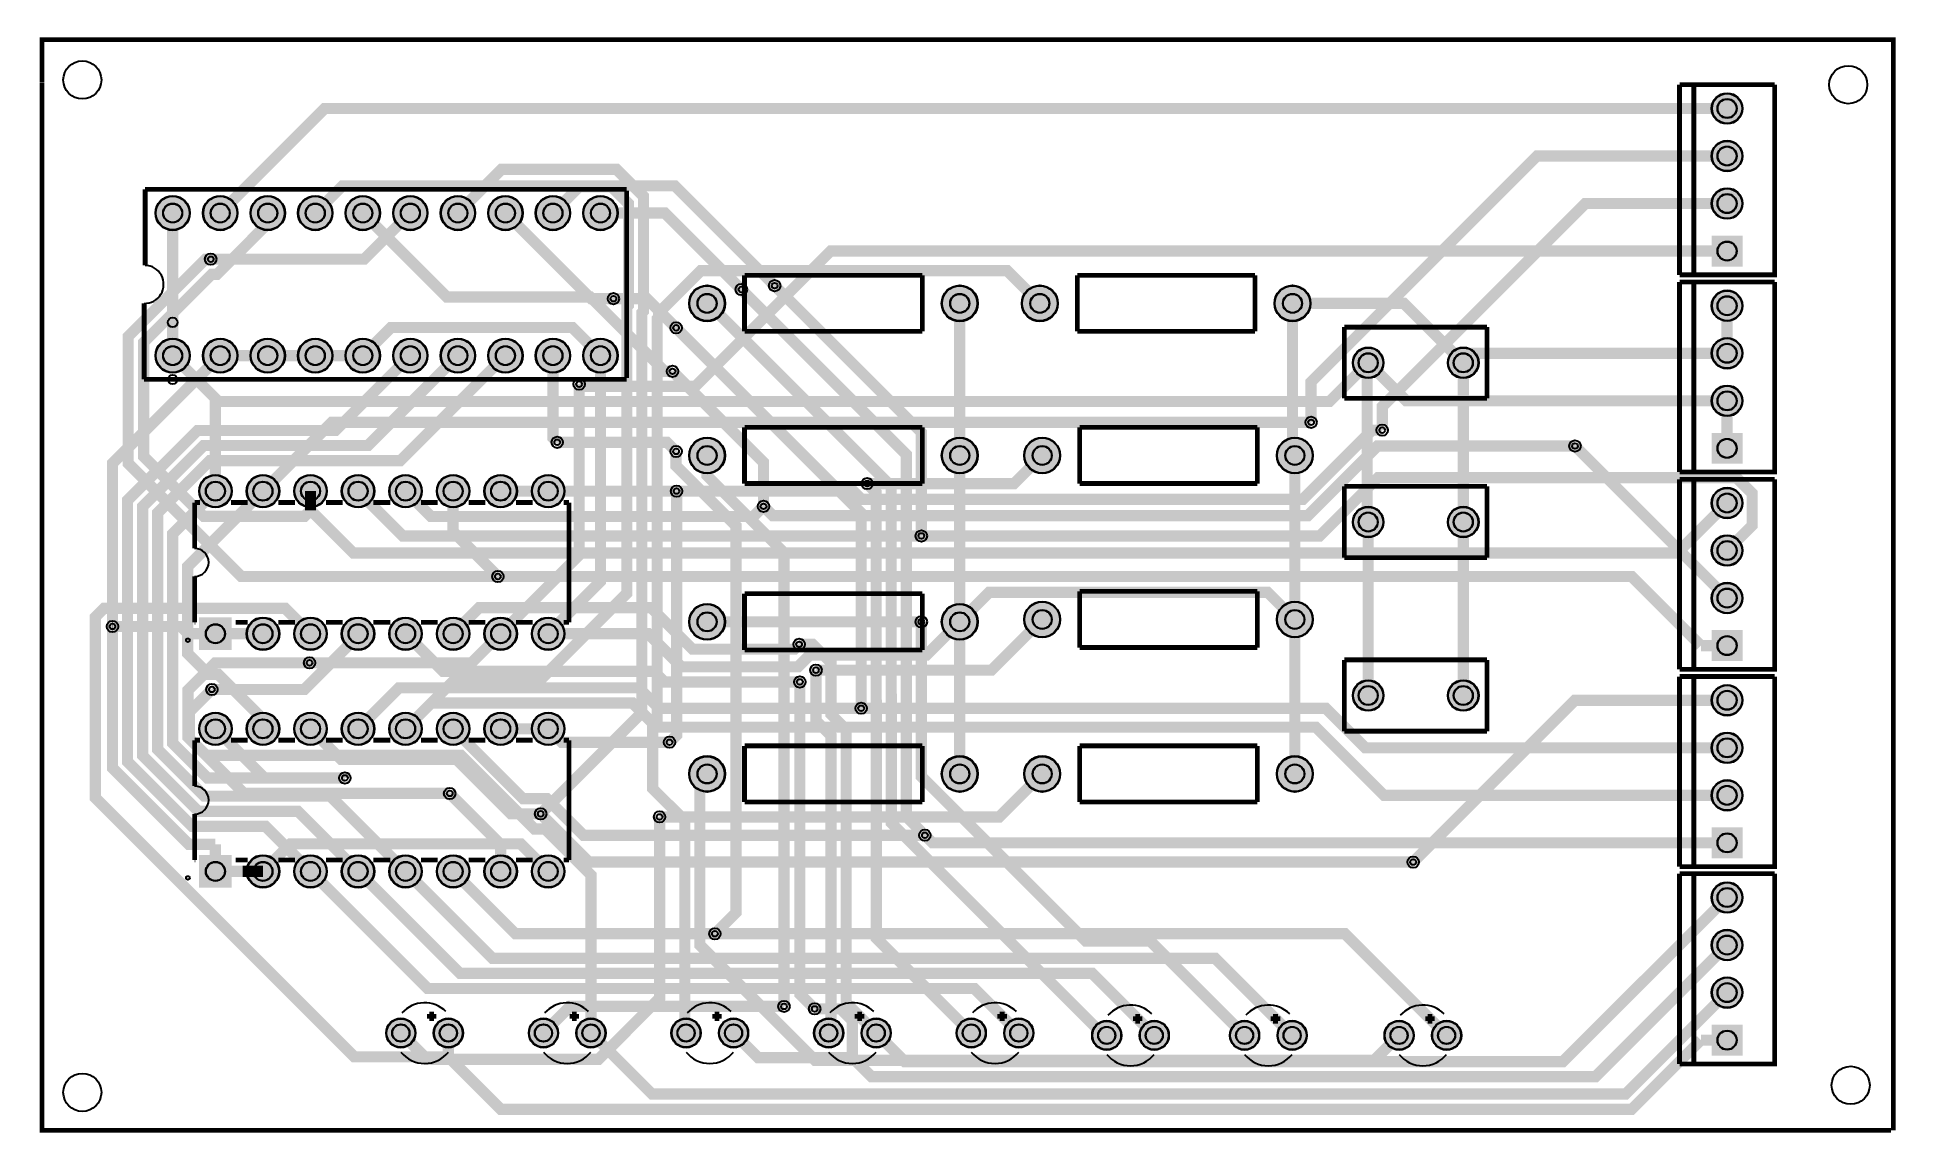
# Model space of a CAD drawing. Header units: millimetres. Extents: x 1.7 to 101, y -0.6 to 57.9.
import ezdxf

# ---------------------------------------------------------------- set-up
doc = ezdxf.new("R2010")
doc.units = ezdxf.units.MM
for name, color, linetype, true_color in [('BoardOutLine', 7, 'Continuous', 0xff00ff), ('BottomLayer', 7, 'Continuous', 0x0000ff), ('BottomSolderMaskLayer', 7, 'Continuous', 0xaa00ff), ('Document', 7, 'Continuous', 0xffffff), ('Hole', 7, 'Continuous', 0x222222), ('Multi-Layer', 7, 'Continuous', 0xc0c0c0), ('TopLayer', 7, 'Continuous', 0xff0000), ('TopSilkLayer', 7, 'Continuous', 0xffcc00), ('TopSolderMaskLayer', 7, 'Continuous', 0x800080)]:
    doc.layers.add(name, color=color, linetype=linetype, true_color=true_color)

msp = doc.modelspace()

# ---------------------------------------------------------------- hatches: boundary and pattern name
at = {"layer": 'BottomSolderMaskLayer'}
for points in [[(91.123, 54.102, 1), (92.773, 54.102, 1)], [(91.123, 51.562, 1), (92.773, 51.562, 1)], [(91.123, 49.022, 1), (92.773, 49.022, 1)], [(7.965, 48.514, 1), (9.815, 48.514, 1)], [(10.505, 48.514, 1), (12.355, 48.514, 1)], [(13.045, 48.514, 1), (14.895, 48.514, 1)], [(15.585, 48.514, 1), (17.435, 48.514, 1)], [(18.125, 48.514, 1), (19.975, 48.514, 1)], [(20.665, 48.514, 1), (22.515, 48.514, 1)], [(23.205, 48.514, 1), (25.055, 48.514, 1)], [(25.745, 48.514, 1), (27.595, 48.514, 1)], [(28.285, 48.514, 1), (30.135, 48.514, 1)], [(30.825, 48.514, 1), (32.675, 48.514, 1)], [(91.123, 45.657), (91.123, 47.307), (92.773, 47.307), (92.773, 45.657)], [(36.481, 43.688, 1), (38.411, 43.688, 1)], [(49.981, 43.688, 1), (51.911, 43.688, 1)], [(54.261, 43.688, 1), (56.191, 43.688, 1)], [(67.761, 43.688, 1), (69.691, 43.688, 1)], [(91.123, 43.561, 1), (92.773, 43.561, 1)], [(7.965, 40.894, 1), (9.815, 40.894, 1)], [(10.505, 40.894, 1), (12.355, 40.894, 1)], [(13.045, 40.894, 1), (14.895, 40.894, 1)], [(15.585, 40.894, 1), (17.435, 40.894, 1)], [(18.125, 40.894, 1), (19.975, 40.894, 1)], [(20.665, 40.894, 1), (22.515, 40.894, 1)], [(23.205, 40.894, 1), (25.055, 40.894, 1)], [(25.745, 40.894, 1), (27.595, 40.894, 1)], [(28.285, 40.894, 1), (30.135, 40.894, 1)], [(30.825, 40.894, 1), (32.675, 40.894, 1)], [(91.123, 41.021, 1), (92.773, 41.021, 1)], [(71.946, 40.513, 1), (73.596, 40.513, 1)], [(77.026, 40.513, 1), (78.676, 40.513, 1)], [(91.123, 38.481, 1), (92.773, 38.481, 1)], [(91.123, 35.116), (91.123, 36.766), (92.773, 36.766), (92.773, 35.116)], [(36.481, 35.56, 1), (38.411, 35.56, 1)], [(49.981, 35.56, 1), (51.911, 35.56, 1)], [(54.388, 35.56, 1), (56.318, 35.56, 1)], [(67.888, 35.56, 1), (69.818, 35.56, 1)], [(10.301, 33.655, 1), (12.051, 33.655, 1)], [(12.841, 33.655, 1), (14.591, 33.655, 1)], [(15.381, 33.655, 1), (17.131, 33.655, 1)], [(17.921, 33.655, 1), (19.671, 33.655, 1)], [(20.461, 33.655, 1), (22.211, 33.655, 1)], [(23.001, 33.655, 1), (24.751, 33.655, 1)], [(25.541, 33.655, 1), (27.291, 33.655, 1)], [(28.081, 33.655, 1), (29.831, 33.655, 1)], [(91.123, 33.02, 1), (92.773, 33.02, 1)], [(71.946, 32.004, 1), (73.596, 32.004, 1)], [(77.026, 32.004, 1), (78.676, 32.004, 1)], [(91.123, 30.48, 1), (92.773, 30.48, 1)], [(91.123, 27.94, 1), (92.773, 27.94, 1)], [(10.301, 25.16), (10.301, 26.91), (12.051, 26.91), (12.051, 25.16)], [(12.841, 26.035, 1), (14.591, 26.035, 1)], [(15.381, 26.035, 1), (17.131, 26.035, 1)], [(17.921, 26.035, 1), (19.671, 26.035, 1)], [(20.461, 26.035, 1), (22.211, 26.035, 1)], [(23.001, 26.035, 1), (24.751, 26.035, 1)], [(25.541, 26.035, 1), (27.291, 26.035, 1)], [(28.081, 26.035, 1), (29.831, 26.035, 1)], [(36.481, 26.67, 1), (38.411, 26.67, 1)], [(49.981, 26.67, 1), (51.911, 26.67, 1)], [(54.388, 26.797, 1), (56.318, 26.797, 1)], [(67.888, 26.797, 1), (69.818, 26.797, 1)], [(91.123, 24.575), (91.123, 26.225), (92.773, 26.225), (92.773, 24.575)], [(71.946, 22.733, 1), (73.596, 22.733, 1)], [(77.026, 22.733, 1), (78.676, 22.733, 1)], [(91.123, 22.479, 1), (92.773, 22.479, 1)], [(10.301, 20.955, 1), (12.051, 20.955, 1)], [(12.841, 20.955, 1), (14.591, 20.955, 1)], [(15.381, 20.955, 1), (17.131, 20.955, 1)], [(17.921, 20.955, 1), (19.671, 20.955, 1)], [(20.461, 20.955, 1), (22.211, 20.955, 1)], [(23.001, 20.955, 1), (24.751, 20.955, 1)], [(25.541, 20.955, 1), (27.291, 20.955, 1)], [(28.081, 20.955, 1), (29.831, 20.955, 1)], [(91.123, 19.939, 1), (92.773, 19.939, 1)], [(36.481, 18.542, 1), (38.411, 18.542, 1)], [(49.981, 18.542, 1), (51.911, 18.542, 1)], [(54.388, 18.542, 1), (56.318, 18.542, 1)], [(67.888, 18.542, 1), (69.818, 18.542, 1)], [(91.123, 17.399, 1), (92.773, 17.399, 1)], [(91.123, 14.034), (91.123, 15.684), (92.773, 15.684), (92.773, 14.034)], [(10.301, 12.46), (10.301, 14.21), (12.051, 14.21), (12.051, 12.46)], [(12.841, 13.335, 1), (14.591, 13.335, 1)], [(15.381, 13.335, 1), (17.131, 13.335, 1)], [(17.921, 13.335, 1), (19.671, 13.335, 1)], [(20.461, 13.335, 1), (22.211, 13.335, 1)], [(23.001, 13.335, 1), (24.751, 13.335, 1)], [(25.541, 13.335, 1), (27.291, 13.335, 1)], [(28.081, 13.335, 1), (29.831, 13.335, 1)], [(91.123, 11.938, 1), (92.773, 11.938, 1)], [(91.123, 9.398, 1), (92.773, 9.398, 1)], [(91.123, 6.858, 1), (92.773, 6.858, 1)], [(20.295, 4.699, 1), (21.869, 4.699, 1)], [(22.835, 4.699, 1), (24.409, 4.699, 1)], [(27.915, 4.699, 1), (29.489, 4.699, 1)], [(30.455, 4.699, 1), (32.029, 4.699, 1)], [(35.535, 4.699, 1), (37.109, 4.699, 1)], [(38.075, 4.699, 1), (39.649, 4.699, 1)], [(43.155, 4.699, 1), (44.729, 4.699, 1)], [(45.695, 4.699, 1), (47.269, 4.699, 1)], [(50.775, 4.699, 1), (52.349, 4.699, 1)], [(53.315, 4.699, 1), (54.889, 4.699, 1)], [(58.014, 4.572, 1), (59.588, 4.572, 1)], [(60.554, 4.572, 1), (62.128, 4.572, 1)], [(65.38, 4.572, 1), (66.954, 4.572, 1)], [(67.92, 4.572, 1), (69.494, 4.572, 1)], [(73.635, 4.572, 1), (75.209, 4.572, 1)], [(76.175, 4.572, 1), (77.749, 4.572, 1)], [(91.123, 3.493), (91.123, 5.143), (92.773, 5.143), (92.773, 3.493)]]:
    msp.add_hatch(color=256, dxfattribs=at).paths.add_polyline_path(points)
at = {"layer": 'Multi-Layer'}
for points in [[(91.148, 54.102, 1), (92.748, 54.102, 1)], [(91.148, 51.562, 1), (92.748, 51.562, 1)], [(91.148, 49.022, 1), (92.748, 49.022, 1)], [(7.99, 48.514, 1), (9.79, 48.514, 1)], [(10.53, 48.514, 1), (12.33, 48.514, 1)], [(13.07, 48.514, 1), (14.87, 48.514, 1)], [(15.61, 48.514, 1), (17.41, 48.514, 1)], [(18.15, 48.514, 1), (19.95, 48.514, 1)], [(20.69, 48.514, 1), (22.49, 48.514, 1)], [(23.23, 48.514, 1), (25.03, 48.514, 1)], [(25.77, 48.514, 1), (27.57, 48.514, 1)], [(28.31, 48.514, 1), (30.11, 48.514, 1)], [(30.85, 48.514, 1), (32.65, 48.514, 1)], [(91.148, 45.682), (91.148, 47.282), (92.748, 47.282), (92.748, 45.682)], [(36.506, 43.688, 1), (38.386, 43.688, 1)], [(50.006, 43.688, 1), (51.886, 43.688, 1)], [(54.286, 43.688, 1), (56.166, 43.688, 1)], [(67.786, 43.688, 1), (69.666, 43.688, 1)], [(91.148, 43.561, 1), (92.748, 43.561, 1)], [(7.99, 40.894, 1), (9.79, 40.894, 1)], [(10.53, 40.894, 1), (12.33, 40.894, 1)], [(13.07, 40.894, 1), (14.87, 40.894, 1)], [(15.61, 40.894, 1), (17.41, 40.894, 1)], [(18.15, 40.894, 1), (19.95, 40.894, 1)], [(20.69, 40.894, 1), (22.49, 40.894, 1)], [(23.23, 40.894, 1), (25.03, 40.894, 1)], [(25.77, 40.894, 1), (27.57, 40.894, 1)], [(28.31, 40.894, 1), (30.11, 40.894, 1)], [(30.85, 40.894, 1), (32.65, 40.894, 1)], [(91.148, 41.021, 1), (92.748, 41.021, 1)], [(71.971, 40.513, 1), (73.571, 40.513, 1)], [(77.051, 40.513, 1), (78.651, 40.513, 1)], [(91.148, 38.481, 1), (92.748, 38.481, 1)], [(36.506, 35.56, 1), (38.386, 35.56, 1)], [(50.006, 35.56, 1), (51.886, 35.56, 1)], [(54.413, 35.56, 1), (56.293, 35.56, 1)], [(67.913, 35.56, 1), (69.793, 35.56, 1)], [(91.148, 35.141), (91.148, 36.741), (92.748, 36.741), (92.748, 35.141)], [(10.326, 33.655, 1), (12.026, 33.655, 1)], [(12.866, 33.655, 1), (14.566, 33.655, 1)], [(15.406, 33.655, 1), (17.106, 33.655, 1)], [(17.946, 33.655, 1), (19.646, 33.655, 1)], [(20.486, 33.655, 1), (22.186, 33.655, 1)], [(23.026, 33.655, 1), (24.726, 33.655, 1)], [(25.566, 33.655, 1), (27.266, 33.655, 1)], [(28.106, 33.655, 1), (29.806, 33.655, 1)], [(91.148, 33.02, 1), (92.748, 33.02, 1)], [(71.971, 32.004, 1), (73.571, 32.004, 1)], [(77.051, 32.004, 1), (78.651, 32.004, 1)], [(91.148, 30.48, 1), (92.748, 30.48, 1)], [(91.148, 27.94, 1), (92.748, 27.94, 1)], [(10.326, 25.185), (10.326, 26.885), (12.026, 26.885), (12.026, 25.185)], [(12.866, 26.035, 1), (14.566, 26.035, 1)], [(15.406, 26.035, 1), (17.106, 26.035, 1)], [(17.946, 26.035, 1), (19.646, 26.035, 1)], [(20.486, 26.035, 1), (22.186, 26.035, 1)], [(23.026, 26.035, 1), (24.726, 26.035, 1)], [(25.566, 26.035, 1), (27.266, 26.035, 1)], [(28.106, 26.035, 1), (29.806, 26.035, 1)], [(36.506, 26.67, 1), (38.386, 26.67, 1)], [(50.006, 26.67, 1), (51.886, 26.67, 1)], [(54.413, 26.797, 1), (56.293, 26.797, 1)], [(67.913, 26.797, 1), (69.793, 26.797, 1)], [(91.148, 24.6), (91.148, 26.2), (92.748, 26.2), (92.748, 24.6)], [(71.971, 22.733, 1), (73.571, 22.733, 1)], [(77.051, 22.733, 1), (78.651, 22.733, 1)], [(91.148, 22.479, 1), (92.748, 22.479, 1)], [(10.326, 20.955, 1), (12.026, 20.955, 1)], [(12.866, 20.955, 1), (14.566, 20.955, 1)], [(15.406, 20.955, 1), (17.106, 20.955, 1)], [(17.946, 20.955, 1), (19.646, 20.955, 1)], [(20.486, 20.955, 1), (22.186, 20.955, 1)], [(23.026, 20.955, 1), (24.726, 20.955, 1)], [(25.566, 20.955, 1), (27.266, 20.955, 1)], [(28.106, 20.955, 1), (29.806, 20.955, 1)], [(91.148, 19.939, 1), (92.748, 19.939, 1)], [(36.506, 18.542, 1), (38.386, 18.542, 1)], [(50.006, 18.542, 1), (51.886, 18.542, 1)], [(54.413, 18.542, 1), (56.293, 18.542, 1)], [(67.913, 18.542, 1), (69.793, 18.542, 1)], [(91.148, 17.399, 1), (92.748, 17.399, 1)], [(91.148, 14.059), (91.148, 15.659), (92.748, 15.659), (92.748, 14.059)], [(10.326, 12.485), (10.326, 14.185), (12.026, 14.185), (12.026, 12.485)], [(12.866, 13.335, 1), (14.566, 13.335, 1)], [(15.406, 13.335, 1), (17.106, 13.335, 1)], [(17.946, 13.335, 1), (19.646, 13.335, 1)], [(20.486, 13.335, 1), (22.186, 13.335, 1)], [(23.026, 13.335, 1), (24.726, 13.335, 1)], [(25.566, 13.335, 1), (27.266, 13.335, 1)], [(28.106, 13.335, 1), (29.806, 13.335, 1)], [(91.148, 11.938, 1), (92.748, 11.938, 1)], [(91.148, 9.398, 1), (92.748, 9.398, 1)], [(91.148, 6.858, 1), (92.748, 6.858, 1)], [(20.32, 4.699, 1), (21.844, 4.699, 1)], [(22.86, 4.699, 1), (24.384, 4.699, 1)], [(27.94, 4.699, 1), (29.464, 4.699, 1)], [(30.48, 4.699, 1), (32.004, 4.699, 1)], [(35.56, 4.699, 1), (37.084, 4.699, 1)], [(38.1, 4.699, 1), (39.624, 4.699, 1)], [(43.18, 4.699, 1), (44.704, 4.699, 1)], [(45.72, 4.699, 1), (47.244, 4.699, 1)], [(50.8, 4.699, 1), (52.324, 4.699, 1)], [(53.34, 4.699, 1), (54.864, 4.699, 1)], [(58.039, 4.572, 1), (59.563, 4.572, 1)], [(60.579, 4.572, 1), (62.103, 4.572, 1)], [(65.405, 4.572, 1), (66.929, 4.572, 1)], [(67.945, 4.572, 1), (69.469, 4.572, 1)], [(73.66, 4.572, 1), (75.184, 4.572, 1)], [(76.2, 4.572, 1), (77.724, 4.572, 1)], [(91.148, 3.518), (91.148, 5.118), (92.748, 5.118), (92.748, 3.518)]]:
    msp.add_hatch(color=256, dxfattribs=at).paths.add_polyline_path(points)
at = {"layer": 'TopSolderMaskLayer'}
for points in [[(91.123, 54.102, 1), (92.773, 54.102, 1)], [(91.123, 51.562, 1), (92.773, 51.562, 1)], [(91.123, 49.022, 1), (92.773, 49.022, 1)], [(7.965, 48.514, 1), (9.815, 48.514, 1)], [(10.505, 48.514, 1), (12.355, 48.514, 1)], [(13.045, 48.514, 1), (14.895, 48.514, 1)], [(15.585, 48.514, 1), (17.435, 48.514, 1)], [(18.125, 48.514, 1), (19.975, 48.514, 1)], [(20.665, 48.514, 1), (22.515, 48.514, 1)], [(23.205, 48.514, 1), (25.055, 48.514, 1)], [(25.745, 48.514, 1), (27.595, 48.514, 1)], [(28.285, 48.514, 1), (30.135, 48.514, 1)], [(30.825, 48.514, 1), (32.675, 48.514, 1)], [(91.123, 45.657), (91.123, 47.307), (92.773, 47.307), (92.773, 45.657)], [(36.481, 43.688, 1), (38.411, 43.688, 1)], [(49.981, 43.688, 1), (51.911, 43.688, 1)], [(54.261, 43.688, 1), (56.191, 43.688, 1)], [(67.761, 43.688, 1), (69.691, 43.688, 1)], [(91.123, 43.561, 1), (92.773, 43.561, 1)], [(7.965, 40.894, 1), (9.815, 40.894, 1)], [(10.505, 40.894, 1), (12.355, 40.894, 1)], [(13.045, 40.894, 1), (14.895, 40.894, 1)], [(15.585, 40.894, 1), (17.435, 40.894, 1)], [(18.125, 40.894, 1), (19.975, 40.894, 1)], [(20.665, 40.894, 1), (22.515, 40.894, 1)], [(23.205, 40.894, 1), (25.055, 40.894, 1)], [(25.745, 40.894, 1), (27.595, 40.894, 1)], [(28.285, 40.894, 1), (30.135, 40.894, 1)], [(30.825, 40.894, 1), (32.675, 40.894, 1)], [(91.123, 41.021, 1), (92.773, 41.021, 1)], [(71.946, 40.513, 1), (73.596, 40.513, 1)], [(77.026, 40.513, 1), (78.676, 40.513, 1)], [(91.123, 38.481, 1), (92.773, 38.481, 1)], [(91.123, 35.116), (91.123, 36.766), (92.773, 36.766), (92.773, 35.116)], [(36.481, 35.56, 1), (38.411, 35.56, 1)], [(49.981, 35.56, 1), (51.911, 35.56, 1)], [(54.388, 35.56, 1), (56.318, 35.56, 1)], [(67.888, 35.56, 1), (69.818, 35.56, 1)], [(10.301, 33.655, 1), (12.051, 33.655, 1)], [(12.841, 33.655, 1), (14.591, 33.655, 1)], [(15.381, 33.655, 1), (17.131, 33.655, 1)], [(17.921, 33.655, 1), (19.671, 33.655, 1)], [(20.461, 33.655, 1), (22.211, 33.655, 1)], [(23.001, 33.655, 1), (24.751, 33.655, 1)], [(25.541, 33.655, 1), (27.291, 33.655, 1)], [(28.081, 33.655, 1), (29.831, 33.655, 1)], [(91.123, 33.02, 1), (92.773, 33.02, 1)], [(71.946, 32.004, 1), (73.596, 32.004, 1)], [(77.026, 32.004, 1), (78.676, 32.004, 1)], [(91.123, 30.48, 1), (92.773, 30.48, 1)], [(91.123, 27.94, 1), (92.773, 27.94, 1)], [(10.301, 25.16), (10.301, 26.91), (12.051, 26.91), (12.051, 25.16)], [(12.841, 26.035, 1), (14.591, 26.035, 1)], [(15.381, 26.035, 1), (17.131, 26.035, 1)], [(17.921, 26.035, 1), (19.671, 26.035, 1)], [(20.461, 26.035, 1), (22.211, 26.035, 1)], [(23.001, 26.035, 1), (24.751, 26.035, 1)], [(25.541, 26.035, 1), (27.291, 26.035, 1)], [(28.081, 26.035, 1), (29.831, 26.035, 1)], [(36.481, 26.67, 1), (38.411, 26.67, 1)], [(49.981, 26.67, 1), (51.911, 26.67, 1)], [(54.388, 26.797, 1), (56.318, 26.797, 1)], [(67.888, 26.797, 1), (69.818, 26.797, 1)], [(91.123, 24.575), (91.123, 26.225), (92.773, 26.225), (92.773, 24.575)], [(71.946, 22.733, 1), (73.596, 22.733, 1)], [(77.026, 22.733, 1), (78.676, 22.733, 1)], [(91.123, 22.479, 1), (92.773, 22.479, 1)], [(10.301, 20.955, 1), (12.051, 20.955, 1)], [(12.841, 20.955, 1), (14.591, 20.955, 1)], [(15.381, 20.955, 1), (17.131, 20.955, 1)], [(17.921, 20.955, 1), (19.671, 20.955, 1)], [(20.461, 20.955, 1), (22.211, 20.955, 1)], [(23.001, 20.955, 1), (24.751, 20.955, 1)], [(25.541, 20.955, 1), (27.291, 20.955, 1)], [(28.081, 20.955, 1), (29.831, 20.955, 1)], [(91.123, 19.939, 1), (92.773, 19.939, 1)], [(36.481, 18.542, 1), (38.411, 18.542, 1)], [(49.981, 18.542, 1), (51.911, 18.542, 1)], [(54.388, 18.542, 1), (56.318, 18.542, 1)], [(67.888, 18.542, 1), (69.818, 18.542, 1)], [(91.123, 17.399, 1), (92.773, 17.399, 1)], [(91.123, 14.034), (91.123, 15.684), (92.773, 15.684), (92.773, 14.034)], [(10.301, 12.46), (10.301, 14.21), (12.051, 14.21), (12.051, 12.46)], [(12.841, 13.335, 1), (14.591, 13.335, 1)], [(15.381, 13.335, 1), (17.131, 13.335, 1)], [(17.921, 13.335, 1), (19.671, 13.335, 1)], [(20.461, 13.335, 1), (22.211, 13.335, 1)], [(23.001, 13.335, 1), (24.751, 13.335, 1)], [(25.541, 13.335, 1), (27.291, 13.335, 1)], [(28.081, 13.335, 1), (29.831, 13.335, 1)], [(91.123, 11.938, 1), (92.773, 11.938, 1)], [(91.123, 9.398, 1), (92.773, 9.398, 1)], [(91.123, 6.858, 1), (92.773, 6.858, 1)], [(20.295, 4.699, 1), (21.869, 4.699, 1)], [(22.835, 4.699, 1), (24.409, 4.699, 1)], [(27.915, 4.699, 1), (29.489, 4.699, 1)], [(30.455, 4.699, 1), (32.029, 4.699, 1)], [(35.535, 4.699, 1), (37.109, 4.699, 1)], [(38.075, 4.699, 1), (39.649, 4.699, 1)], [(43.155, 4.699, 1), (44.729, 4.699, 1)], [(45.695, 4.699, 1), (47.269, 4.699, 1)], [(50.775, 4.699, 1), (52.349, 4.699, 1)], [(53.315, 4.699, 1), (54.889, 4.699, 1)], [(58.014, 4.572, 1), (59.588, 4.572, 1)], [(60.554, 4.572, 1), (62.128, 4.572, 1)], [(65.38, 4.572, 1), (66.954, 4.572, 1)], [(67.92, 4.572, 1), (69.494, 4.572, 1)], [(73.635, 4.572, 1), (75.209, 4.572, 1)], [(76.175, 4.572, 1), (77.749, 4.572, 1)], [(91.123, 3.493), (91.123, 5.143), (92.773, 5.143), (92.773, 3.493)]]:
    msp.add_hatch(color=256, dxfattribs=at).paths.add_polyline_path(points)

# ---------------------------------------------------------------- linework, layer by layer
at = {"layer": 'BoardOutLine', "const_width": 0.254}
for points in [[(1.905, 55.499), (1.905, 57.785), (48.29, 57.785), (100.838, 57.785), (100.838, -0.508)], [(1.905, -0.508), (1.905, 55.476)], [(100.711, -0.508), (1.778, -0.508)]]:
    msp.add_lwpolyline(points, dxfattribs=at)
at = {"layer": 'BottomLayer', "const_width": 0.6}
for points in [[(91.948, 51.562), (81.794, 51.562), (69.718, 39.486), (69.718, 37.331)], [(28.555, 16.411), (33.961, 21.817), (33.961, 43.181), (34.05, 43.27), (34.05, 49.406), (32.609, 50.848), (26.464, 50.848), (24.13, 48.514)], [(21.336, 20.955), (23.916, 23.535), (28.503, 23.535), (33.158, 28.19), (33.158, 43.512), (33.248, 43.602), (33.248, 49.013), (32.338, 49.923), (30.619, 49.923), (29.21, 48.514)], [(8.89, 40.894), (8.89, 48.514)], [(10.923, 46.047), (19.123, 46.047), (21.59, 48.514)], [(32.44, 43.937), (31.247, 43.937), (26.67, 48.514)], [(91.948, 49.022), (84.377, 49.022), (73.522, 38.168), (73.522, 36.913)], [(55.226, 43.688), (53.473, 45.441), (37.117, 45.441), (34.853, 43.177), (34.853, 42.938), (34.781, 42.865), (34.781, 21.254), (34.543, 21.016), (34.543, 17.754), (36.256, 16.042), (36.256, 4.765), (36.322, 4.699)], [(49.086, 15.266), (48.092, 16.259), (48.092, 23.051), (48.088, 23.055), (48.088, 35.62), (39.278, 44.43)], [(48.895, 31.259), (48.895, 36.795), (41.057, 44.633)], [(58.801, 4.572), (58.638, 4.572), (47.289, 15.921), (47.289, 22.718), (47.285, 22.723), (47.285, 33.911), (37.508, 43.688), (37.446, 43.688)], [(50.946, 43.688), (50.946, 35.56)], [(68.853, 35.56), (68.726, 35.687), (68.726, 43.688)], [(91.948, 43.561), (91.948, 41.021)], [(45.679, 22.052), (45.679, 32.491), (35.791, 42.379)], [(11.43, 40.894), (5.677, 35.141), (5.677, 26.423)], [(21.59, 40.894), (17.589, 36.893), (10.214, 36.893), (6.48, 33.16), (6.48, 19.192), (9.926, 15.747), (13.844, 15.747), (16.256, 13.335)], [(24.13, 40.894), (19.326, 36.09), (10.546, 36.09), (7.283, 32.827), (7.283, 19.524), (10.258, 16.55), (15.581, 16.55), (18.796, 13.335)], [(26.67, 40.894), (21.063, 35.287), (10.878, 35.287), (8.086, 32.495), (8.086, 19.856), (10.59, 17.353), (17.318, 17.353), (21.336, 13.335)], [(31.75, 40.894), (31.75, 28.829), (28.956, 26.035)], [(29.21, 40.894), (29.21, 36.495), (29.441, 36.264)], [(72.771, 40.513), (72.715, 40.457), (72.715, 32.06), (72.771, 32.004)], [(77.851, 40.513), (77.851, 32.004)], [(35.598, 40.056), (40.461, 35.193), (40.461, 32.841)], [(26.416, 26.035), (30.612, 30.231), (30.612, 39.371)], [(91.948, 38.481), (91.948, 35.941)], [(37.866, 10.003), (38.986, 11.123), (38.986, 31.801), (35.791, 34.996), (35.791, 35.777)], [(37.446, 35.56), (37.446, 34.477), (41.557, 30.365), (41.557, 6.122)], [(50.946, 26.67), (50.946, 35.56)], [(68.853, 26.797), (68.853, 35.56)], [(91.948, 27.94), (83.822, 36.066)], [(11.176, 33.655), (8.889, 31.368), (8.889, 20.189), (10.75, 18.328), (18.092, 18.328), (18.092, 18.327)], [(13.716, 20.955), (13.716, 21.472), (11.324, 23.865), (10.806, 23.865), (9.693, 24.978), (9.693, 29.632), (13.716, 33.655)], [(23.876, 33.655), (23.876, 31.487), (26.271, 29.092)], [(35.442, 20.236), (35.819, 20.613), (35.819, 33.655)], [(51.562, 4.699), (46.486, 9.775), (46.486, 22.386), (46.482, 22.39), (46.482, 33.573), (45.998, 34.056)], [(72.771, 32.004), (72.771, 22.733)], [(77.851, 32.004), (77.851, 22.733)], [(66.167, 4.572), (61.121, 9.618), (57.677, 9.618), (48.895, 18.4), (48.895, 26.67)], [(50.946, 18.542), (50.946, 26.67)], [(68.853, 18.542), (68.853, 26.797)], [(5.677, 26.423), (5.673, 26.423)], [(5.677, 26.423), (5.677, 18.86), (9.751, 14.786), (11.176, 14.786)], [(26.416, 26.035), (24.859, 24.478), (16.209, 24.478)], [(42.365, 25.468), (43.09, 25.468), (44.073, 24.485), (44.073, 21.72), (44.876, 20.917), (44.876, 6.305), (46.482, 4.699)], [(43.266, 24.086), (43.266, 21.392), (44.069, 20.589), (44.069, 4.826), (43.942, 4.699)], [(31.242, 4.699), (31.242, 13.146), (28.784, 15.604), (28.221, 15.604), (24.284, 19.54), (10.673, 19.54), (9.786, 20.427), (9.786, 21.854), (10.989, 23.057)], [(43.195, 5.989), (42.401, 6.783), (42.401, 23.457)], [(91.948, 22.479), (83.822, 22.479), (75.175, 13.832)], [(37.446, 18.542), (37.059, 18.155), (37.059, 9.401), (43.216, 3.244), (73.094, 3.244), (74.422, 4.572)], [(26.416, 13.335), (26.416, 14.778), (23.694, 17.5)], [(21.082, 4.699), (22.483, 3.298), (31.645, 3.298), (34.91, 6.564), (34.91, 16.246)], [(11.176, 13.335), (11.176, 14.786)]]:
    msp.add_lwpolyline(points, dxfattribs=at)
at = {"layer": 'BottomSolderMaskLayer'}
for centre, radius in [((91.948, 54.102), 0.825), ((91.948, 54.102), 0.516), ((91.948, 51.562), 0.825), ((91.948, 51.562), 0.516), ((91.948, 49.022), 0.825), ((8.89, 48.514), 0.925), ((8.89, 48.514), 0.514), ((11.43, 48.514), 0.925), ((11.43, 48.514), 0.514), ((13.97, 48.514), 0.925), ((13.97, 48.514), 0.514), ((16.51, 48.514), 0.925), ((16.51, 48.514), 0.514), ((19.05, 48.514), 0.925), ((19.05, 48.514), 0.514), ((21.59, 48.514), 0.925), ((21.59, 48.514), 0.514), ((24.13, 48.514), 0.925), ((24.13, 48.514), 0.514), ((26.67, 48.514), 0.925), ((26.67, 48.514), 0.514), ((29.21, 48.514), 0.925), ((29.21, 48.514), 0.514), ((31.75, 48.514), 0.925), ((31.75, 48.514), 0.514), ((91.948, 49.022), 0.516), ((91.948, 46.482), 0.516), ((37.446, 43.688), 0.965), ((37.446, 43.688), 0.514), ((50.946, 43.688), 0.965), ((50.946, 43.688), 0.514), ((55.226, 43.688), 0.965), ((55.226, 43.688), 0.514), ((68.726, 43.688), 0.965), ((68.726, 43.688), 0.514), ((91.948, 43.561), 0.825), ((91.948, 43.561), 0.516), ((8.89, 40.894), 0.925), ((11.43, 40.894), 0.925), ((13.97, 40.894), 0.925), ((16.51, 40.894), 0.925), ((19.05, 40.894), 0.925), ((21.59, 40.894), 0.925), ((24.13, 40.894), 0.925), ((26.67, 40.894), 0.925), ((29.21, 40.894), 0.925), ((31.75, 40.894), 0.925), ((91.948, 41.021), 0.825), ((8.89, 40.894), 0.514), ((11.43, 40.894), 0.514), ((13.97, 40.894), 0.514), ((16.51, 40.894), 0.514), ((19.05, 40.894), 0.514), ((21.59, 40.894), 0.514), ((24.13, 40.894), 0.514), ((26.67, 40.894), 0.514), ((29.21, 40.894), 0.514), ((31.75, 40.894), 0.514), ((72.771, 40.513), 0.825), ((72.771, 40.513), 0.516), ((77.851, 40.513), 0.825), ((77.851, 40.513), 0.516), ((91.948, 41.021), 0.516), ((91.948, 38.481), 0.825), ((91.948, 38.481), 0.516), ((37.446, 35.56), 0.965), ((37.446, 35.56), 0.514), ((50.946, 35.56), 0.965), ((50.946, 35.56), 0.514), ((55.353, 35.56), 0.965), ((55.353, 35.56), 0.514), ((68.853, 35.56), 0.965), ((68.853, 35.56), 0.514), ((91.948, 35.941), 0.516), ((11.176, 33.655), 0.875), ((11.176, 33.655), 0.515), ((13.716, 33.655), 0.875), ((13.716, 33.655), 0.515), ((16.256, 33.655), 0.875), ((16.256, 33.655), 0.515), ((18.796, 33.655), 0.875), ((18.796, 33.655), 0.515), ((21.336, 33.655), 0.875), ((21.336, 33.655), 0.515), ((23.876, 33.655), 0.875), ((23.876, 33.655), 0.515), ((26.416, 33.655), 0.875), ((26.416, 33.655), 0.515), ((28.956, 33.655), 0.875), ((28.956, 33.655), 0.515), ((91.948, 33.02), 0.825), ((72.771, 32.004), 0.825), ((77.851, 32.004), 0.825), ((91.948, 33.02), 0.516), ((72.771, 32.004), 0.516), ((77.851, 32.004), 0.516), ((91.948, 30.48), 0.825), ((91.948, 30.48), 0.516), ((91.948, 27.94), 0.825), ((91.948, 27.94), 0.516), ((13.716, 26.035), 0.875), ((16.256, 26.035), 0.875), ((18.796, 26.035), 0.875), ((21.336, 26.035), 0.875), ((23.876, 26.035), 0.875), ((26.416, 26.035), 0.875), ((28.956, 26.035), 0.875), ((37.446, 26.67), 0.965), ((37.446, 26.67), 0.514), ((50.946, 26.67), 0.965), ((50.946, 26.67), 0.514), ((55.353, 26.797), 0.965), ((55.353, 26.797), 0.514), ((68.853, 26.797), 0.965), ((68.853, 26.797), 0.514), ((11.176, 26.035), 0.515), ((13.716, 26.035), 0.515), ((16.256, 26.035), 0.515), ((18.796, 26.035), 0.515), ((21.336, 26.035), 0.515), ((23.876, 26.035), 0.515), ((26.416, 26.035), 0.515), ((28.956, 26.035), 0.515), ((91.948, 25.4), 0.516), ((72.771, 22.733), 0.825), ((72.771, 22.733), 0.516), ((77.851, 22.733), 0.825), ((77.851, 22.733), 0.516), ((91.948, 22.479), 0.825), ((91.948, 22.479), 0.516), ((11.176, 20.955), 0.875), ((11.176, 20.955), 0.515), ((13.716, 20.955), 0.875), ((13.716, 20.955), 0.515), ((16.256, 20.955), 0.875), ((16.256, 20.955), 0.515), ((18.796, 20.955), 0.875), ((18.796, 20.955), 0.515), ((21.336, 20.955), 0.875), ((21.336, 20.955), 0.515), ((23.876, 20.955), 0.875), ((23.876, 20.955), 0.515), ((26.416, 20.955), 0.875), ((26.416, 20.955), 0.515), ((28.956, 20.955), 0.875), ((28.956, 20.955), 0.515), ((91.948, 19.939), 0.825), ((91.948, 19.939), 0.516), ((37.446, 18.542), 0.965), ((37.446, 18.542), 0.514), ((50.946, 18.542), 0.965), ((50.946, 18.542), 0.514), ((55.353, 18.542), 0.965), ((55.353, 18.542), 0.514), ((68.853, 18.542), 0.965), ((68.853, 18.542), 0.514), ((91.948, 17.399), 0.825), ((91.948, 17.399), 0.516), ((91.948, 14.859), 0.516), ((13.716, 13.335), 0.875), ((16.256, 13.335), 0.875), ((18.796, 13.335), 0.875), ((21.336, 13.335), 0.875), ((23.876, 13.335), 0.875), ((26.416, 13.335), 0.875), ((28.956, 13.335), 0.875), ((11.176, 13.335), 0.515), ((13.716, 13.335), 0.515), ((16.256, 13.335), 0.515), ((18.796, 13.335), 0.515), ((21.336, 13.335), 0.515), ((23.876, 13.335), 0.515), ((26.416, 13.335), 0.515), ((28.956, 13.335), 0.515), ((91.948, 11.938), 0.825), ((91.948, 11.938), 0.516), ((91.948, 9.398), 0.825), ((91.948, 9.398), 0.516), ((91.948, 6.858), 0.825), ((91.948, 6.858), 0.516), ((21.082, 4.699), 0.787), ((21.082, 4.699), 0.465), ((23.622, 4.699), 0.787), ((23.622, 4.699), 0.465), ((28.702, 4.699), 0.787), ((28.702, 4.699), 0.465), ((31.242, 4.699), 0.787), ((31.242, 4.699), 0.465), ((36.322, 4.699), 0.787), ((36.322, 4.699), 0.465), ((38.862, 4.699), 0.787), ((38.862, 4.699), 0.465), ((43.942, 4.699), 0.787), ((43.942, 4.699), 0.465), ((46.482, 4.699), 0.787), ((46.482, 4.699), 0.465), ((51.562, 4.699), 0.787), ((51.562, 4.699), 0.465), ((54.102, 4.699), 0.787), ((54.102, 4.699), 0.465), ((58.801, 4.572), 0.787), ((58.801, 4.572), 0.465), ((61.341, 4.572), 0.787), ((61.341, 4.572), 0.465), ((66.167, 4.572), 0.787), ((66.167, 4.572), 0.465), ((68.707, 4.572), 0.787), ((68.707, 4.572), 0.465), ((74.422, 4.572), 0.787), ((74.422, 4.572), 0.465), ((76.962, 4.572), 0.787), ((76.962, 4.572), 0.465), ((91.948, 4.318), 0.516)]:
    msp.add_circle(centre, radius, dxfattribs=at)
at = {"layer": 'Document'}
msp.add_circle((8.89, 39.624), 0.25, dxfattribs=at)
at = {"layer": 'Hole'}
for centre in [(10.923, 46.047), (41.057, 44.633), (32.44, 43.937), (39.278, 44.43), (35.791, 42.379), (35.598, 40.056), (30.612, 39.371), (69.718, 37.331), (73.522, 36.913), (29.441, 36.264), (35.791, 35.777), (83.822, 36.066), (35.819, 33.655), (45.998, 34.056), (40.461, 32.841), (48.895, 31.259), (26.271, 29.092), (48.895, 26.67), (5.673, 26.423), (42.365, 25.468), (16.209, 24.478), (43.266, 24.086), (10.989, 23.057), (42.401, 23.457), (45.679, 22.052), (35.442, 20.236), (18.092, 18.327), (23.694, 17.5), (28.555, 16.411), (34.91, 16.246), (49.086, 15.266), (75.175, 13.832), (37.866, 10.003), (41.557, 6.122), (43.195, 5.989)]:
    msp.add_circle(centre, 0.153, dxfattribs=at)
at = {"layer": 'Multi-Layer'}
for centre, radius in [((4.064, 55.626), 1.016), ((98.425, 55.372), 1.016), ((91.948, 54.102), 0.8), ((91.948, 54.102), 0.5), ((91.948, 51.562), 0.8), ((91.948, 51.562), 0.5), ((91.948, 49.022), 0.8), ((8.89, 48.514), 0.9), ((8.89, 48.514), 0.5), ((11.43, 48.514), 0.9), ((11.43, 48.514), 0.5), ((13.97, 48.514), 0.9), ((13.97, 48.514), 0.5), ((16.51, 48.514), 0.9), ((16.51, 48.514), 0.5), ((19.05, 48.514), 0.9), ((19.05, 48.514), 0.5), ((21.59, 48.514), 0.9), ((21.59, 48.514), 0.5), ((24.13, 48.514), 0.9), ((24.13, 48.514), 0.5), ((26.67, 48.514), 0.9), ((26.67, 48.514), 0.5), ((29.21, 48.514), 0.9), ((29.21, 48.514), 0.5), ((31.75, 48.514), 0.9), ((31.75, 48.514), 0.5), ((91.948, 49.022), 0.5), ((91.948, 46.482), 0.5), ((10.923, 46.047), 0.305), ((39.278, 44.43), 0.305), ((41.057, 44.633), 0.305), ((32.44, 43.937), 0.305), ((37.446, 43.688), 0.94), ((37.446, 43.688), 0.5), ((50.946, 43.688), 0.94), ((50.946, 43.688), 0.5), ((55.226, 43.688), 0.94), ((55.226, 43.688), 0.5), ((68.726, 43.688), 0.94), ((68.726, 43.688), 0.5), ((91.948, 43.561), 0.8), ((91.948, 43.561), 0.5), ((8.89, 40.894), 0.9), ((11.43, 40.894), 0.9), ((13.97, 40.894), 0.9), ((16.51, 40.894), 0.9), ((19.05, 40.894), 0.9), ((21.59, 40.894), 0.9), ((24.13, 40.894), 0.9), ((26.67, 40.894), 0.9), ((29.21, 40.894), 0.9), ((31.75, 40.894), 0.9), ((35.791, 42.379), 0.305), ((91.948, 41.021), 0.8), ((8.89, 40.894), 0.5), ((11.43, 40.894), 0.5), ((13.97, 40.894), 0.5), ((16.51, 40.894), 0.5), ((19.05, 40.894), 0.5), ((21.59, 40.894), 0.5), ((24.13, 40.894), 0.5), ((26.67, 40.894), 0.5), ((29.21, 40.894), 0.5), ((31.75, 40.894), 0.5), ((72.771, 40.513), 0.8), ((72.771, 40.513), 0.5), ((77.851, 40.513), 0.8), ((77.851, 40.513), 0.5), ((91.948, 41.021), 0.5), ((35.598, 40.056), 0.305), ((30.612, 39.371), 0.305), ((91.948, 38.481), 0.8), ((91.948, 38.481), 0.5), ((69.718, 37.331), 0.305), ((73.522, 36.913), 0.305), ((29.441, 36.264), 0.305), ((35.791, 35.777), 0.305), ((37.446, 35.56), 0.94), ((37.446, 35.56), 0.5), ((50.946, 35.56), 0.94), ((50.946, 35.56), 0.5), ((55.353, 35.56), 0.94), ((55.353, 35.56), 0.5), ((68.853, 35.56), 0.94), ((68.853, 35.56), 0.5), ((83.822, 36.066), 0.305), ((91.948, 35.941), 0.5), ((11.176, 33.655), 0.85), ((11.176, 33.655), 0.5), ((13.716, 33.655), 0.85), ((13.716, 33.655), 0.5), ((16.256, 33.655), 0.85), ((16.256, 33.655), 0.5), ((18.796, 33.655), 0.85), ((18.796, 33.655), 0.5), ((21.336, 33.655), 0.85), ((21.336, 33.655), 0.5), ((23.876, 33.655), 0.85), ((23.876, 33.655), 0.5), ((26.416, 33.655), 0.85), ((26.416, 33.655), 0.5), ((28.956, 33.655), 0.85), ((28.956, 33.655), 0.5), ((35.819, 33.655), 0.305), ((45.998, 34.056), 0.305), ((91.948, 33.02), 0.8), ((40.461, 32.841), 0.305), ((72.771, 32.004), 0.8), ((77.851, 32.004), 0.8), ((91.948, 33.02), 0.5), ((72.771, 32.004), 0.5), ((77.851, 32.004), 0.5), ((48.895, 31.259), 0.305), ((91.948, 30.48), 0.8), ((91.948, 30.48), 0.5), ((26.271, 29.092), 0.305), ((91.948, 27.94), 0.8), ((91.948, 27.94), 0.5), ((13.716, 26.035), 0.85), ((16.256, 26.035), 0.85), ((18.796, 26.035), 0.85), ((21.336, 26.035), 0.85), ((23.876, 26.035), 0.85), ((26.416, 26.035), 0.85), ((28.956, 26.035), 0.85), ((37.446, 26.67), 0.94), ((37.446, 26.67), 0.5), ((48.895, 26.67), 0.305), ((50.946, 26.67), 0.94), ((50.946, 26.67), 0.5), ((55.353, 26.797), 0.94), ((55.353, 26.797), 0.5), ((68.853, 26.797), 0.94), ((68.853, 26.797), 0.5), ((5.673, 26.423), 0.305), ((11.176, 26.035), 0.5), ((13.716, 26.035), 0.5), ((16.256, 26.035), 0.5), ((18.796, 26.035), 0.5), ((21.336, 26.035), 0.5), ((23.876, 26.035), 0.5), ((26.416, 26.035), 0.5), ((28.956, 26.035), 0.5), ((91.948, 25.4), 0.5), ((42.365, 25.468), 0.305), ((16.209, 24.478), 0.305), ((43.266, 24.086), 0.305), ((10.989, 23.057), 0.305), ((42.401, 23.457), 0.305), ((72.771, 22.733), 0.8), ((72.771, 22.733), 0.5), ((77.851, 22.733), 0.8), ((77.851, 22.733), 0.5), ((91.948, 22.479), 0.8), ((91.948, 22.479), 0.5), ((45.679, 22.052), 0.305), ((11.176, 20.955), 0.85), ((11.176, 20.955), 0.5), ((13.716, 20.955), 0.85), ((13.716, 20.955), 0.5), ((16.256, 20.955), 0.85), ((16.256, 20.955), 0.5), ((18.796, 20.955), 0.85), ((18.796, 20.955), 0.5), ((21.336, 20.955), 0.85), ((21.336, 20.955), 0.5), ((23.876, 20.955), 0.85), ((23.876, 20.955), 0.5), ((26.416, 20.955), 0.85), ((26.416, 20.955), 0.5), ((28.956, 20.955), 0.85), ((28.956, 20.955), 0.5), ((35.442, 20.236), 0.305), ((91.948, 19.939), 0.8), ((91.948, 19.939), 0.5), ((37.446, 18.542), 0.94), ((37.446, 18.542), 0.5), ((50.946, 18.542), 0.94), ((50.946, 18.542), 0.5), ((55.353, 18.542), 0.94), ((55.353, 18.542), 0.5), ((68.853, 18.542), 0.94), ((68.853, 18.542), 0.5), ((18.092, 18.327), 0.305), ((91.948, 17.399), 0.8), ((91.948, 17.399), 0.5), ((23.694, 17.5), 0.305), ((28.555, 16.411), 0.305), ((34.91, 16.246), 0.305), ((49.086, 15.266), 0.305), ((91.948, 14.859), 0.5), ((13.716, 13.335), 0.85), ((16.256, 13.335), 0.85), ((18.796, 13.335), 0.85), ((21.336, 13.335), 0.85), ((23.876, 13.335), 0.85), ((26.416, 13.335), 0.85), ((28.956, 13.335), 0.85), ((75.175, 13.832), 0.305), ((11.176, 13.335), 0.5), ((13.716, 13.335), 0.5), ((16.256, 13.335), 0.5), ((18.796, 13.335), 0.5), ((21.336, 13.335), 0.5), ((23.876, 13.335), 0.5), ((26.416, 13.335), 0.5), ((28.956, 13.335), 0.5), ((91.948, 11.938), 0.8), ((91.948, 11.938), 0.5), ((37.866, 10.003), 0.305), ((91.948, 9.398), 0.8), ((91.948, 9.398), 0.5), ((91.948, 6.858), 0.8), ((91.948, 6.858), 0.5), ((41.557, 6.122), 0.305), ((43.195, 5.989), 0.305), ((21.082, 4.699), 0.762), ((21.082, 4.699), 0.45), ((23.622, 4.699), 0.762), ((23.622, 4.699), 0.45), ((28.702, 4.699), 0.762), ((28.702, 4.699), 0.45), ((31.242, 4.699), 0.762), ((31.242, 4.699), 0.45), ((36.322, 4.699), 0.762), ((36.322, 4.699), 0.45), ((38.862, 4.699), 0.762), ((38.862, 4.699), 0.45), ((43.942, 4.699), 0.762), ((43.942, 4.699), 0.45), ((46.482, 4.699), 0.762), ((46.482, 4.699), 0.45), ((51.562, 4.699), 0.762), ((51.562, 4.699), 0.45), ((54.102, 4.699), 0.762), ((54.102, 4.699), 0.45), ((58.801, 4.572), 0.762), ((58.801, 4.572), 0.45), ((61.341, 4.572), 0.762), ((61.341, 4.572), 0.45), ((66.167, 4.572), 0.762), ((66.167, 4.572), 0.45), ((68.707, 4.572), 0.762), ((68.707, 4.572), 0.45), ((74.422, 4.572), 0.762), ((74.422, 4.572), 0.45), ((76.962, 4.572), 0.762), ((76.962, 4.572), 0.45), ((91.948, 4.318), 0.5), ((4.064, 1.524), 1.016), ((98.552, 1.905), 1.016)]:
    msp.add_circle(centre, radius, dxfattribs=at)
at = {"layer": 'TopLayer', "const_width": 0.6}
for points in [[(91.948, 54.102), (17.018, 54.102), (11.43, 48.514)], [(41.057, 44.633), (35.721, 49.969), (17.965, 49.969), (16.51, 48.514)], [(16.256, 32.634), (15.925, 32.303), (10.549, 32.303), (7.346, 35.505), (7.346, 41.61), (10.976, 45.239), (11.257, 45.239), (13.97, 47.953), (13.97, 48.514)], [(19.05, 48.514), (23.542, 44.022), (31.214, 44.022), (35.18, 40.056), (35.598, 40.056)], [(39.278, 44.43), (35.193, 48.514), (31.75, 48.514)], [(30.612, 39.371), (30.734, 39.249), (36.814, 39.249), (44.047, 46.482), (91.948, 46.482)], [(26.271, 29.092), (12.566, 29.092), (6.515, 35.143), (6.515, 41.917), (10.645, 46.047), (10.923, 46.047)], [(35.791, 42.379), (34.233, 43.937), (32.44, 43.937)], [(68.726, 43.688), (74.676, 43.688), (77.851, 40.513)], [(19.05, 40.894), (20.553, 42.397), (30.247, 42.397), (31.75, 40.894)], [(8.89, 40.894), (11.176, 38.608), (11.176, 38.446)], [(11.176, 38.446), (70.704, 38.446), (72.771, 40.513)], [(11.43, 40.894), (13.97, 40.894)], [(13.97, 40.894), (16.51, 40.894)], [(16.51, 40.894), (19.05, 40.894)], [(91.948, 38.481), (74.803, 38.481), (72.771, 40.513)], [(91.948, 41.021), (78.359, 41.021), (77.851, 40.513)], [(11.176, 38.446), (11.176, 33.655)], [(13.716, 33.655), (17.392, 37.331), (69.718, 37.331)], [(73.522, 36.913), (72.979, 36.913), (69.279, 33.213), (45.701, 33.213), (45.258, 33.655), (35.819, 33.655)], [(29.441, 36.264), (35.304, 36.264), (35.791, 35.777)], [(83.822, 36.066), (73.268, 36.066), (69.548, 32.346), (40.956, 32.346), (40.461, 32.841)], [(55.353, 35.56), (53.849, 34.056), (45.998, 34.056)], [(16.256, 33.655), (16.256, 32.634)], [(18.796, 33.655), (21.192, 31.259), (48.895, 31.259)], [(21.336, 33.655), (22.69, 32.301), (39.922, 32.301), (40.461, 32.841)], [(26.416, 33.655), (28.956, 33.655)], [(35.819, 33.655), (28.956, 33.655)], [(48.895, 31.259), (70.184, 31.259), (73.299, 34.374), (92.452, 34.374), (93.286, 33.54), (93.286, 31.818), (91.948, 30.48)], [(16.256, 32.634), (18.539, 30.351), (89.279, 30.351), (91.948, 33.02)], [(90.546, 25.4), (86.855, 29.092), (26.271, 29.092)], [(50.946, 26.67), (52.522, 28.246), (67.404, 28.246), (68.853, 26.797)], [(23.622, 3.426), (18.601, 3.426), (4.761, 17.266), (4.761, 26.934), (5.214, 27.387), (14.904, 27.387), (16.256, 26.035)], [(42.365, 25.468), (42.106, 25.21), (36.665, 25.21), (34.442, 27.432), (25.273, 27.432), (23.876, 26.035)], [(50.946, 26.67), (49.169, 24.893), (42.932, 24.893), (42.303, 24.264), (36.073, 24.264), (34.302, 26.035), (28.956, 26.035)], [(37.446, 26.67), (48.895, 26.67)], [(55.353, 26.797), (52.642, 24.086), (43.266, 24.086)], [(9.725, 26.035), (9.337, 26.423), (5.673, 26.423)], [(11.176, 26.035), (9.725, 26.035)], [(10.989, 23.057), (15.929, 23.057), (18.796, 25.924), (18.796, 26.035)], [(13.716, 26.035), (11.176, 26.035)], [(21.336, 26.035), (23.341, 24.03), (34.605, 24.03), (35.177, 23.457), (42.401, 23.457)], [(91.948, 25.4), (90.546, 25.4)], [(16.209, 24.478), (11.17, 24.478), (9.708, 23.017), (9.708, 20.501), (12.709, 17.5), (23.694, 17.5)], [(18.796, 20.955), (20.982, 23.141), (33.79, 23.141), (34.88, 22.052), (45.679, 22.052)], [(21.336, 20.955), (22.72, 22.339), (33.458, 22.339), (34.753, 21.044), (69.972, 21.044), (73.617, 17.399), (91.948, 17.399)], [(45.679, 22.052), (70.5, 22.052), (72.613, 19.939), (91.948, 19.939)], [(18.092, 18.327), (13.804, 18.327), (11.176, 20.955)], [(28.555, 16.411), (26.959, 16.411), (24.047, 19.323), (17.888, 19.323), (16.256, 20.955)], [(49.086, 15.266), (30.842, 15.266), (28.889, 17.218), (27.613, 17.218), (23.876, 20.955)], [(26.416, 20.955), (28.956, 20.955)], [(28.956, 20.955), (29.675, 20.236), (35.442, 20.236)], [(55.353, 18.542), (53.057, 16.246), (34.91, 16.246)], [(28.555, 16.411), (31.134, 13.832), (75.175, 13.832)], [(28.956, 13.335), (27.481, 14.81), (15.191, 14.81), (13.716, 13.335)], [(49.086, 15.266), (49.492, 14.859), (90.546, 14.859)], [(91.948, 14.859), (90.546, 14.859)], [(11.176, 13.335), (12.628, 13.335)], [(13.716, 13.335), (12.628, 13.335)], [(54.102, 4.699), (51.722, 7.079), (22.512, 7.079), (16.256, 13.335)], [(61.341, 4.572), (58.03, 7.883), (24.248, 7.883), (18.796, 13.335)], [(68.707, 4.572), (64.593, 8.686), (25.985, 8.686), (21.336, 13.335)], [(37.866, 10.003), (27.208, 10.003), (23.876, 13.335)], [(91.948, 11.938), (83.179, 3.169), (48.012, 3.169), (46.482, 4.699)], [(76.962, 4.572), (71.531, 10.003), (37.866, 10.003)], [(91.948, 9.398), (84.916, 2.366), (46.233, 2.366), (45.212, 3.387)], [(91.948, 6.858), (86.533, 1.443), (34.498, 1.443), (31.242, 4.699)], [(28.702, 4.699), (30.125, 6.122), (41.557, 6.122)], [(45.212, 3.387), (45.212, 5.364), (44.587, 5.989), (43.195, 5.989)], [(23.622, 3.426), (23.622, 4.699)], [(45.212, 3.387), (40.174, 3.387), (38.862, 4.699)], [(90.546, 4.318), (86.853, 0.624), (26.424, 0.624), (23.622, 3.426)], [(91.948, 4.318), (90.546, 4.318)]]:
    msp.add_lwpolyline(points, dxfattribs=at)
at = {"layer": 'TopSilkLayer', "const_width": 0.254}
for points in [[(89.408, 45.212), (89.408, 55.372)], [(89.408, 55.372), (94.488, 55.372)], [(89.408, 45.212), (94.488, 45.212), (94.488, 55.372)], [(90.17, 45.212), (90.17, 55.372)], [(7.42, 49.784), (7.42, 46.101)], [(7.42, 49.784), (33.147, 49.784)], [(33.147, 49.704), (33.147, 39.704)], [(7.42, 46.101), (7.42, 45.72)], [(39.446, 45.188), (48.946, 45.188)], [(39.446, 42.188), (39.446, 45.188)], [(48.946, 45.188), (48.946, 42.188)], [(57.226, 45.188), (66.726, 45.188)], [(57.226, 42.188), (57.226, 45.188)], [(66.726, 45.188), (66.726, 42.188)], [(89.408, 34.671), (89.408, 44.831)], [(89.408, 44.831), (94.488, 44.831)], [(89.408, 34.671), (94.488, 34.671), (94.488, 44.831)], [(90.17, 34.671), (90.17, 44.831)], [(7.366, 39.624), (7.366, 43.688)], [(48.946, 42.188), (39.446, 42.188)], [(66.726, 42.188), (57.226, 42.188)], [(71.501, 42.418), (79.121, 42.418)], [(71.501, 38.608), (71.501, 42.418)], [(79.121, 42.418), (79.121, 38.608)], [(7.366, 39.624), (33.147, 39.624)], [(79.121, 38.608), (71.501, 38.608)], [(39.446, 37.06), (48.946, 37.06)], [(39.446, 34.06), (39.446, 37.06)], [(48.946, 37.06), (48.946, 34.06)], [(57.353, 37.06), (66.853, 37.06)], [(57.353, 34.06), (57.353, 37.06)], [(66.853, 37.06), (66.853, 34.06)], [(48.946, 34.06), (39.446, 34.06)], [(66.853, 34.06), (57.353, 34.06)], [(71.501, 33.909), (79.121, 33.909)], [(71.501, 30.099), (71.501, 33.909)], [(79.121, 33.909), (79.121, 30.099)], [(89.408, 24.13), (89.408, 34.29)], [(89.408, 34.29), (94.488, 34.29)], [(89.408, 24.13), (94.488, 24.13), (94.488, 34.29)], [(90.17, 24.13), (90.17, 34.29)], [(10.066, 33.045), (10.353, 33.045)], [(10.066, 33.045), (10.066, 30.595)], [(11.999, 33.045), (12.893, 33.045)], [(14.539, 33.045), (15.433, 33.045)], [(17.079, 33.045), (17.973, 33.045)], [(19.619, 33.045), (20.513, 33.045)], [(22.159, 33.045), (23.053, 33.045)], [(24.699, 33.045), (25.593, 33.045)], [(27.239, 33.045), (28.133, 33.045)], [(29.779, 33.045), (30.066, 33.045)], [(30.066, 33.045), (30.066, 26.645)], [(79.121, 30.099), (71.501, 30.099)], [(10.066, 26.645), (10.066, 29.095)], [(39.446, 28.17), (48.946, 28.17)], [(39.446, 25.17), (39.446, 28.17)], [(48.946, 28.17), (48.946, 25.17)], [(57.353, 28.297), (66.853, 28.297)], [(57.353, 25.297), (57.353, 28.297)], [(66.853, 28.297), (66.853, 25.297)], [(10.066, 26.645), (10.095, 26.645)], [(12.257, 26.645), (12.893, 26.645)], [(14.539, 26.645), (15.433, 26.645)], [(17.079, 26.645), (17.973, 26.645)], [(19.619, 26.645), (20.513, 26.645)], [(22.159, 26.645), (23.053, 26.645)], [(24.699, 26.645), (25.593, 26.645)], [(27.239, 26.645), (28.133, 26.645)], [(29.779, 26.645), (30.066, 26.645)], [(48.946, 25.17), (39.446, 25.17)], [(66.853, 25.297), (57.353, 25.297)], [(71.501, 24.638), (79.121, 24.638)], [(71.501, 20.828), (71.501, 24.638)], [(79.121, 24.638), (79.121, 20.828)], [(89.408, 13.589), (89.408, 23.749)], [(89.408, 23.749), (94.488, 23.749)], [(89.408, 13.589), (94.488, 13.589), (94.488, 23.749)], [(90.17, 13.589), (90.17, 23.749)], [(79.121, 20.828), (71.501, 20.828)], [(10.066, 20.345), (10.353, 20.345)], [(10.066, 20.345), (10.066, 17.895)], [(11.999, 20.345), (12.893, 20.345)], [(14.539, 20.345), (15.433, 20.345)], [(17.079, 20.345), (17.973, 20.345)], [(19.619, 20.345), (20.513, 20.345)], [(22.159, 20.345), (23.053, 20.345)], [(24.699, 20.345), (25.593, 20.345)], [(27.239, 20.345), (28.133, 20.345)], [(29.779, 20.345), (30.066, 20.345)], [(30.066, 20.345), (30.066, 13.945)], [(39.446, 20.042), (48.946, 20.042)], [(39.446, 17.042), (39.446, 20.042)], [(48.946, 20.042), (48.946, 17.042)], [(57.353, 20.042), (66.853, 20.042)], [(57.353, 17.042), (57.353, 20.042)], [(66.853, 20.042), (66.853, 17.042)], [(48.946, 17.042), (39.446, 17.042)], [(66.853, 17.042), (57.353, 17.042)], [(10.066, 13.945), (10.066, 16.395)], [(10.066, 13.945), (10.095, 13.945)], [(12.257, 13.945), (12.893, 13.945)], [(14.539, 13.945), (15.433, 13.945)], [(17.079, 13.945), (17.973, 13.945)], [(19.619, 13.945), (20.513, 13.945)], [(22.159, 13.945), (23.053, 13.945)], [(24.699, 13.945), (25.593, 13.945)], [(27.239, 13.945), (28.133, 13.945)], [(29.779, 13.945), (30.066, 13.945)], [(89.408, 3.048), (89.408, 13.208)], [(89.408, 13.208), (94.488, 13.208)], [(89.408, 3.048), (94.488, 3.048), (94.488, 13.208)], [(90.17, 3.048), (90.17, 13.208)], [(22.733, 5.842), (22.733, 5.334)], [(30.353, 5.842), (30.353, 5.334)], [(37.973, 5.842), (37.973, 5.334)], [(45.593, 5.842), (45.593, 5.334)], [(53.213, 5.842), (53.213, 5.334)], [(22.479, 5.588), (22.987, 5.588)], [(30.099, 5.588), (30.607, 5.588)], [(37.719, 5.588), (38.227, 5.588)], [(45.339, 5.588), (45.847, 5.588)], [(52.959, 5.588), (53.467, 5.588)], [(60.198, 5.461), (60.706, 5.461)], [(60.452, 5.715), (60.452, 5.207)], [(67.564, 5.461), (68.072, 5.461)], [(67.818, 5.715), (67.818, 5.207)], [(75.819, 5.461), (76.327, 5.461)], [(76.073, 5.715), (76.073, 5.207)]]:
    msp.add_lwpolyline(points, dxfattribs=at)
at = {"layer": 'TopSilkLayer'}
for centre, radius in [((8.89, 42.672), 0.254), ((9.706, 25.685), 0.1), ((9.706, 12.985), 0.1)]:
    msp.add_circle(centre, radius, dxfattribs=at)
for centre, radius, start, end in [((7.393, 44.704), 1.016, 268.47772, 88.47772), ((10.066, 29.846), 0.749, 270, 90), ((10.066, 17.146), 0.749, 270, 90), ((22.352, 4.699), 1.616, 45.00018, 138.3661), ((29.972, 4.699), 1.616, 45.00018, 138.3661), ((37.592, 4.699), 1.616, 45.00018, 138.3661), ((45.212, 4.699), 1.616, 45.00018, 138.3661), ((52.832, 4.699), 1.616, 45.00018, 138.3661), ((60.071, 4.572), 1.616, 45.00018, 138.3661), ((67.437, 4.572), 1.616, 45.00018, 138.3661), ((75.692, 4.572), 1.616, 45.00018, 138.3661), ((22.352, 4.699), 1.626, 218.65954, 321.34046), ((29.972, 4.699), 1.626, 218.65954, 321.34046), ((37.592, 4.699), 1.626, 218.65954, 321.34046), ((45.212, 4.699), 1.626, 218.65954, 321.34046), ((52.832, 4.699), 1.626, 218.65954, 321.34046), ((60.071, 4.572), 1.626, 218.65954, 321.34046), ((67.437, 4.572), 1.626, 218.65954, 321.34046), ((75.692, 4.572), 1.626, 218.65954, 321.34046)]:
    msp.add_arc(centre, radius, start, end, dxfattribs=at)
at = {"layer": 'TopSolderMaskLayer'}
for centre, radius in [((91.948, 54.102), 0.825), ((91.948, 54.102), 0.516), ((91.948, 51.562), 0.825), ((91.948, 51.562), 0.516), ((91.948, 49.022), 0.825), ((8.89, 48.514), 0.925), ((8.89, 48.514), 0.514), ((11.43, 48.514), 0.925), ((11.43, 48.514), 0.514), ((13.97, 48.514), 0.925), ((13.97, 48.514), 0.514), ((16.51, 48.514), 0.925), ((16.51, 48.514), 0.514), ((19.05, 48.514), 0.925), ((19.05, 48.514), 0.514), ((21.59, 48.514), 0.925), ((21.59, 48.514), 0.514), ((24.13, 48.514), 0.925), ((24.13, 48.514), 0.514), ((26.67, 48.514), 0.925), ((26.67, 48.514), 0.514), ((29.21, 48.514), 0.925), ((29.21, 48.514), 0.514), ((31.75, 48.514), 0.925), ((31.75, 48.514), 0.514), ((91.948, 49.022), 0.516), ((91.948, 46.482), 0.516), ((37.446, 43.688), 0.965), ((37.446, 43.688), 0.514), ((50.946, 43.688), 0.965), ((50.946, 43.688), 0.514), ((55.226, 43.688), 0.965), ((55.226, 43.688), 0.514), ((68.726, 43.688), 0.965), ((68.726, 43.688), 0.514), ((91.948, 43.561), 0.825), ((91.948, 43.561), 0.516), ((8.89, 40.894), 0.925), ((11.43, 40.894), 0.925), ((13.97, 40.894), 0.925), ((16.51, 40.894), 0.925), ((19.05, 40.894), 0.925), ((21.59, 40.894), 0.925), ((24.13, 40.894), 0.925), ((26.67, 40.894), 0.925), ((29.21, 40.894), 0.925), ((31.75, 40.894), 0.925), ((91.948, 41.021), 0.825), ((8.89, 40.894), 0.514), ((11.43, 40.894), 0.514), ((13.97, 40.894), 0.514), ((16.51, 40.894), 0.514), ((19.05, 40.894), 0.514), ((21.59, 40.894), 0.514), ((24.13, 40.894), 0.514), ((26.67, 40.894), 0.514), ((29.21, 40.894), 0.514), ((31.75, 40.894), 0.514), ((72.771, 40.513), 0.825), ((72.771, 40.513), 0.516), ((77.851, 40.513), 0.825), ((77.851, 40.513), 0.516), ((91.948, 41.021), 0.516), ((91.948, 38.481), 0.825), ((91.948, 38.481), 0.516), ((37.446, 35.56), 0.965), ((37.446, 35.56), 0.514), ((50.946, 35.56), 0.965), ((50.946, 35.56), 0.514), ((55.353, 35.56), 0.965), ((55.353, 35.56), 0.514), ((68.853, 35.56), 0.965), ((68.853, 35.56), 0.514), ((91.948, 35.941), 0.516), ((11.176, 33.655), 0.875), ((11.176, 33.655), 0.515), ((13.716, 33.655), 0.875), ((13.716, 33.655), 0.515), ((16.256, 33.655), 0.875), ((16.256, 33.655), 0.515), ((18.796, 33.655), 0.875), ((18.796, 33.655), 0.515), ((21.336, 33.655), 0.875), ((21.336, 33.655), 0.515), ((23.876, 33.655), 0.875), ((23.876, 33.655), 0.515), ((26.416, 33.655), 0.875), ((26.416, 33.655), 0.515), ((28.956, 33.655), 0.875), ((28.956, 33.655), 0.515), ((91.948, 33.02), 0.825), ((72.771, 32.004), 0.825), ((77.851, 32.004), 0.825), ((91.948, 33.02), 0.516), ((72.771, 32.004), 0.516), ((77.851, 32.004), 0.516), ((91.948, 30.48), 0.825), ((91.948, 30.48), 0.516), ((91.948, 27.94), 0.825), ((91.948, 27.94), 0.516), ((13.716, 26.035), 0.875), ((16.256, 26.035), 0.875), ((18.796, 26.035), 0.875), ((21.336, 26.035), 0.875), ((23.876, 26.035), 0.875), ((26.416, 26.035), 0.875), ((28.956, 26.035), 0.875), ((37.446, 26.67), 0.965), ((37.446, 26.67), 0.514), ((50.946, 26.67), 0.965), ((50.946, 26.67), 0.514), ((55.353, 26.797), 0.965), ((55.353, 26.797), 0.514), ((68.853, 26.797), 0.965), ((68.853, 26.797), 0.514), ((11.176, 26.035), 0.515), ((13.716, 26.035), 0.515), ((16.256, 26.035), 0.515), ((18.796, 26.035), 0.515), ((21.336, 26.035), 0.515), ((23.876, 26.035), 0.515), ((26.416, 26.035), 0.515), ((28.956, 26.035), 0.515), ((91.948, 25.4), 0.516), ((72.771, 22.733), 0.825), ((72.771, 22.733), 0.516), ((77.851, 22.733), 0.825), ((77.851, 22.733), 0.516), ((91.948, 22.479), 0.825), ((91.948, 22.479), 0.516), ((11.176, 20.955), 0.875), ((11.176, 20.955), 0.515), ((13.716, 20.955), 0.875), ((13.716, 20.955), 0.515), ((16.256, 20.955), 0.875), ((16.256, 20.955), 0.515), ((18.796, 20.955), 0.875), ((18.796, 20.955), 0.515), ((21.336, 20.955), 0.875), ((21.336, 20.955), 0.515), ((23.876, 20.955), 0.875), ((23.876, 20.955), 0.515), ((26.416, 20.955), 0.875), ((26.416, 20.955), 0.515), ((28.956, 20.955), 0.875), ((28.956, 20.955), 0.515), ((91.948, 19.939), 0.825), ((91.948, 19.939), 0.516), ((37.446, 18.542), 0.965), ((37.446, 18.542), 0.514), ((50.946, 18.542), 0.965), ((50.946, 18.542), 0.514), ((55.353, 18.542), 0.965), ((55.353, 18.542), 0.514), ((68.853, 18.542), 0.965), ((68.853, 18.542), 0.514), ((91.948, 17.399), 0.825), ((91.948, 17.399), 0.516), ((91.948, 14.859), 0.516), ((13.716, 13.335), 0.875), ((16.256, 13.335), 0.875), ((18.796, 13.335), 0.875), ((21.336, 13.335), 0.875), ((23.876, 13.335), 0.875), ((26.416, 13.335), 0.875), ((28.956, 13.335), 0.875), ((11.176, 13.335), 0.515), ((13.716, 13.335), 0.515), ((16.256, 13.335), 0.515), ((18.796, 13.335), 0.515), ((21.336, 13.335), 0.515), ((23.876, 13.335), 0.515), ((26.416, 13.335), 0.515), ((28.956, 13.335), 0.515), ((91.948, 11.938), 0.825), ((91.948, 11.938), 0.516), ((91.948, 9.398), 0.825), ((91.948, 9.398), 0.516), ((91.948, 6.858), 0.825), ((91.948, 6.858), 0.516), ((21.082, 4.699), 0.787), ((21.082, 4.699), 0.465), ((23.622, 4.699), 0.787), ((23.622, 4.699), 0.465), ((28.702, 4.699), 0.787), ((28.702, 4.699), 0.465), ((31.242, 4.699), 0.787), ((31.242, 4.699), 0.465), ((36.322, 4.699), 0.787), ((36.322, 4.699), 0.465), ((38.862, 4.699), 0.787), ((38.862, 4.699), 0.465), ((43.942, 4.699), 0.787), ((43.942, 4.699), 0.465), ((46.482, 4.699), 0.787), ((46.482, 4.699), 0.465), ((51.562, 4.699), 0.787), ((51.562, 4.699), 0.465), ((54.102, 4.699), 0.787), ((54.102, 4.699), 0.465), ((58.801, 4.572), 0.787), ((58.801, 4.572), 0.465), ((61.341, 4.572), 0.787), ((61.341, 4.572), 0.465), ((66.167, 4.572), 0.787), ((66.167, 4.572), 0.465), ((68.707, 4.572), 0.787), ((68.707, 4.572), 0.465), ((74.422, 4.572), 0.787), ((74.422, 4.572), 0.465), ((76.962, 4.572), 0.787), ((76.962, 4.572), 0.465), ((91.948, 4.318), 0.516)]:
    msp.add_circle(centre, radius, dxfattribs=at)

doc.saveas('drawing.dxf')
